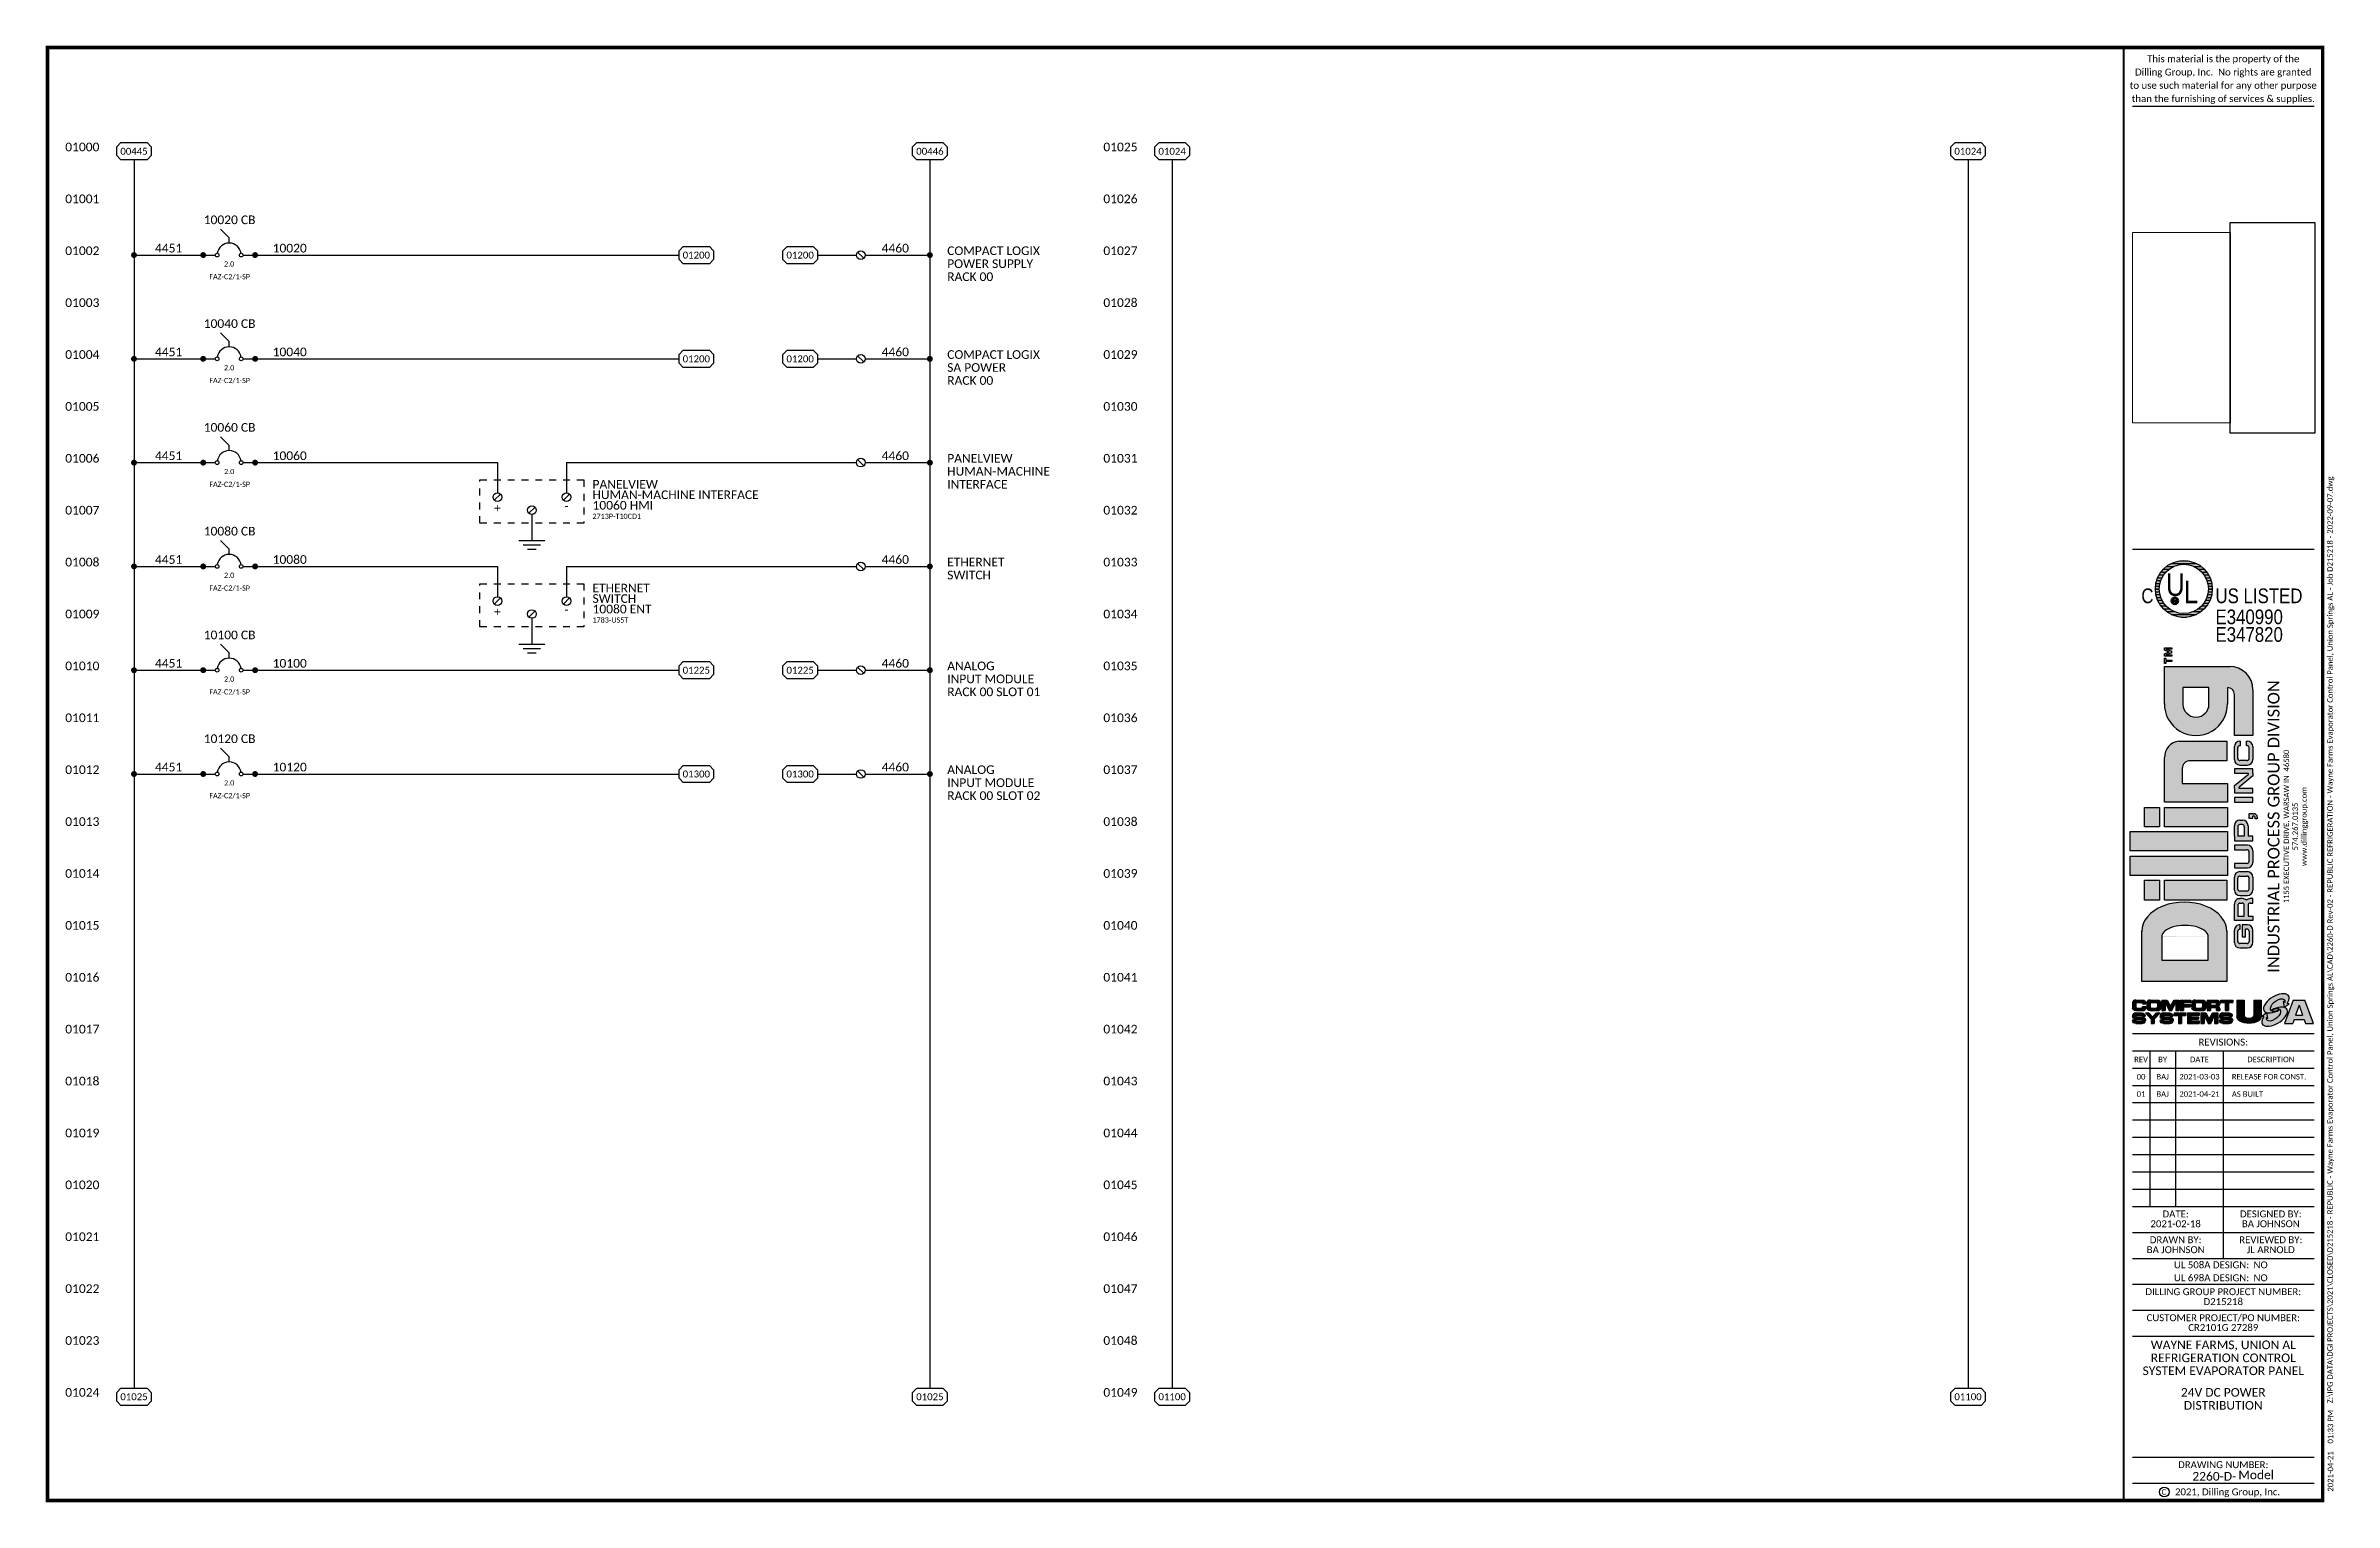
# Paper-space layout '010' of a CAD drawing. Header units: inches. Extents: x -7.8 to 25.3, y -3.5 to 17.5.
# The model-space entities are those that its viewports show. They can reach past a viewport. Long polylines and large blocks are cut down to what shows.
import ezdxf
from ezdxf.enums import TextEntityAlignment as Align

# ---------------------------------------------------------------- set-up
doc = ezdxf.new("R2010")
doc.units = ezdxf.units.IN
doc.header["$MEASUREMENT"] = 0
doc.linetypes.add('HIDDEN2', pattern=[0.1875, 0.125, -0.0625])
doc.styles.add('Calibri', font='calibri.ttf')
doc.styles.add('Swiss', font='swissck.ttf')
picture_1 = doc.add_image_def('image1.jpg', size_in_pixel=(293, 151))
picture_2 = doc.add_image_def('image2.bmp', size_in_pixel=(325, 130))

psp = doc.layouts.new('010')

msp = doc.modelspace()

# ---------------------------------------------------------------- texts
at = {"style": 'Calibri'}
for s, p in [('01000', (0.75, 41.5)), ('01025', (15.75, 41.5)), ('01001', (0.75, 40.75)), ('01026', (15.75, 40.75)), ('01002', (0.75, 40)), ('01027', (15.75, 40)), ('01003', (0.75, 39.25)), ('01028', (15.75, 39.25)), ('01004', (0.75, 38.5)), ('01029', (15.75, 38.5)), ('01005', (0.75, 37.75)), ('01030', (15.75, 37.75)), ('01006', (0.75, 37)), ('01031', (15.75, 37)), ('01007', (0.75, 36.25)), ('01032', (15.75, 36.25)), ('01008', (0.75, 35.5)), ('01033', (15.75, 35.5)), ('01009', (0.75, 34.75)), ('01034', (15.75, 34.75)), ('01010', (0.75, 34)), ('01035', (15.75, 34)), ('01011', (0.75, 33.25)), ('01036', (15.75, 33.25)), ('01012', (0.75, 32.5)), ('01037', (15.75, 32.5)), ('01013', (0.75, 31.75)), ('01038', (15.75, 31.75)), ('01014', (0.75, 31)), ('01039', (15.75, 31)), ('01015', (0.75, 30.25)), ('01040', (15.75, 30.25)), ('01016', (0.75, 29.5)), ('01041', (15.75, 29.5)), ('01017', (0.75, 28.75)), ('01042', (15.75, 28.75)), ('01018', (0.75, 28)), ('01043', (15.75, 28)), ('01019', (0.75, 27.25)), ('01044', (15.75, 27.25)), ('01020', (0.75, 26.5)), ('01045', (15.75, 26.5)), ('01021', (0.75, 25.75)), ('01046', (15.75, 25.75)), ('01022', (0.75, 25)), ('01047', (15.75, 25)), ('01023', (0.75, 24.25)), ('01048', (15.75, 24.25)), ('01024', (0.75, 23.5)), ('01049', (15.75, 23.5))]:
    msp.add_text(s, height=0.125, dxfattribs=at).set_placement(p, align=Align.RIGHT)
at = {"color": 35, "style": 'Calibri'}
for s, p in [('4451', (1.75, 40)), ('10020', (3.5, 40)), ('4451', (1.75, 38.5)), ('10040', (3.5, 38.5)), ('4451', (1.75, 37)), ('10060', (3.5, 37)), ('4451', (1.75, 35.5)), ('10080', (3.5, 35.5)), ('4451', (1.75, 34)), ('10100', (3.5, 34)), ('4451', (1.75, 32.5)), ('10120', (3.5, 32.5))]:
    msp.add_text(s, height=0.125, dxfattribs=at).set_placement(p, align=Align.BOTTOM_CENTER)
at = {"color": 5, "style": 'Calibri'}
for p in [(12.25, 40), (12.25, 38.5), (12.25, 37), (12.25, 35.5), (12.25, 34), (12.25, 32.5)]:
    msp.add_text('4460', height=0.125, dxfattribs=at).set_placement(p, align=Align.BOTTOM_CENTER)
at = {"style": 'Calibri'}
for s, p in [('COMPACT LOGIX', (13, 40)), ('POWER SUPPLY', (13, 39.8125)), ('RACK 00', (13, 39.625)), ('SA POWER', (13, 38.3125)), ('COMPACT LOGIX', (13, 38.5)), ('RACK 00', (13, 38.125)), ('PANELVIEW', (13, 37)), ('HUMAN-MACHINE', (13, 36.8125)), ('INTERFACE', (13, 36.625)), ('SWITCH', (13, 35.3125)), ('ETHERNET', (13, 35.5)), ('ANALOG', (13, 34)), ('RACK 00 SLOT 01', (13, 33.625)), ('INPUT MODULE', (13, 33.8125)), ('ANALOG', (13, 32.5)), ('INPUT MODULE', (13, 32.3125)), ('RACK 00 SLOT 02', (13, 32.125))]:
    msp.add_text(s, height=0.125, dxfattribs=at).set_placement(p)
at = {"color": 3, "style": 'Calibri'}
for s, p in [('PANELVIEW', (7.875, 36.625)), ('HUMAN-MACHINE INTERFACE', (7.875, 36.47321)), ('10060 HMI', (7.875, 36.32143)), ('SWITCH', (7.875, 34.97321)), ('ETHERNET', (7.875, 35.125)), ('10080 ENT', (7.875, 34.82143))]:
    msp.add_text(s, height=0.125, dxfattribs=at).set_placement(p)
at = {"color": 7, "style": 'Calibri'}
for s, p in [('+', (6.5, 36.34375)), ('-', (7.5, 36.375)), ('+', (6.5, 34.84375)), ('-', (7.5, 34.875))]:
    msp.add_text(s, height=0.125, dxfattribs=at).set_placement(p, align=Align.MIDDLE_CENTER)
at = {"color": 6, "style": 'Calibri'}
for s, p in [('2713P-T10CD1', (7.87404, 36.1875)), ('1783-US5T', (7.87404, 34.6875))]:
    msp.add_text(s, height=0.075, dxfattribs=at).set_placement(p)

# ---------------------------------------------------------------- blocks, each defined once
blk = doc.blocks.new('UL')
at = {"linetype": 'Continuous'}
h = blk.add_hatch(dxfattribs=at)
h.set_pattern_fill('LINE', color=256, scale=100, style=0)
h.set_pattern_definition([(0, (-735.522, -778.876), (0, 12.5), [])])
edge = h.paths.add_edge_path()
edge.add_arc((-576.1, -757), 12.6, 0, 360)
edge = h.paths.add_edge_path(flags=17)
edge.add_arc((-576.1, -757), 10.9, 0, 360)
h = blk.add_hatch(dxfattribs=at)
h.set_pattern_fill('LINE', color=256, scale=10, style=0)
h.set_pattern_definition([(0, (-735.5219, -778.8765), (0, 1.25), [])])
edge = h.paths.add_edge_path()
edge.add_arc((-576.1, -757), 12.6, 0, 360)
edge = h.paths.add_edge_path(flags=17)
edge.add_arc((-576.1, -757), 10.9, 0, 360)
h = blk.add_hatch(color=256, dxfattribs=at)
edge = h.paths.add_edge_path()
edge.add_arc((-576.1, -757), 12.6, 0, 360)
edge = h.paths.add_edge_path(flags=17)
edge.add_arc((-576.1, -757), 10.9, 0, 360)
at = {"linetype": 'Continuous', "lineweight": 50}
for p, q in [((-580.8, -763.6), (-580.8, -761.1)), ((-580.8, -761.1), (-579.7, -761.1)), ((-580.8, -762.3), (-579.7, -762.3)), ((-579.9, -762.3), (-579.2, -763.4))]:
    blk.add_line(p, q, dxfattribs=at)
at = {"linetype": 'Continuous'}
for radius in [12.6, 10.9]:
    blk.add_circle((-576.1, -757), radius, dxfattribs=at)
at = {"linetype": 'Continuous', "lineweight": 50}
blk.add_circle((-580.1, -762.3), 1.43, dxfattribs=at)
blk.add_arc((-579.7, -761.7), 0.594, 270, 90, dxfattribs=at)
at = {"style": 'Swiss'}
for s, height, p in [('C', 6.5, (-594.9, -763.3)), ('U', 10, (-584, -760.1)), ('L', 10, (-576.1, -763.3)), ('US LISTED', 6.5, (-562.1, -763.3)), ('E340990', 6.5, (-562.1, -772.6)), ('E347820', 6.5, (-562.1, -780.4))]:
    blk.add_text(s, height=height, dxfattribs=at).set_placement(p)
blk = doc.blocks.new('DILLING LOGO')
h = blk.add_hatch(color=256)
h.dxf.hatch_style = 1
h.paths.add_polyline_path([(69.5, 40), (83.5, 40), (83.5, -31), (69.5, -31)])
h.paths.add_polyline_path([(51.5, 40), (65.5, 40), (65.5, -31), (51.5, -31)])
h = blk.add_hatch(color=256)
h.dxf.hatch_style = 1
edge = h.paths.add_edge_path()
edge.add_ellipse((10.75, 0.5), major_axis=(0, -31), ratio=0.6854616, start_angle=360.46205, end_angle=539.53795)
edge.add_line((10.92, 31.5), (-10.5, 31.5))
edge.add_line((-10.5, 31.5), (-26, 31.5))
edge.add_line((-26, 31.5), (-26, -30.5))
edge.add_line((-26, -30.5), (-10.5, -30.5))
edge.add_line((-10.5, -30.5), (10.92, -30.5))
edge = h.paths.add_edge_path(flags=16)
edge.add_ellipse((6.75, 0), major_axis=(0, -17), ratio=0.4852417, start_angle=360.84252, end_angle=539.15748, ccw=False)
edge.add_ellipse((6.75, 0), major_axis=(0, -17), ratio=0.4852417, start_angle=359.15748, end_angle=360.84252, ccw=False)
edge.add_line((6.63, -17), (-10.5, -17))
edge.add_line((-10.5, -17), (-10.5, 17))
edge.add_line((-10.5, 17), (6.63, 17))
edge.add_ellipse((6.75, 0), major_axis=(0, -17), ratio=0.4852417, start_angle=539.15748, end_angle=540.84252, ccw=False)
h = blk.add_hatch(color=256)
h.dxf.hatch_style = 1
h.paths.add_polyline_path([(48, 15), (33.5, 15), (33.5, -30.5), (48, -30.5)])
h.paths.add_polyline_path([(48, 18.5), (48, 29.5), (33.5, 29.5), (33.5, 18.5)])
h = blk.add_hatch(color=256)
h.dxf.hatch_style = 1
h.paths.add_polyline_path([(101, 15), (87, 15), (87, -31), (101, -31)])
h.paths.add_polyline_path([(87, 29.5), (87, 18.5), (101, 18.5), (101, 29.5)])
h = blk.add_hatch(color=256)
h.dxf.hatch_style = 1
h.paths.add_polyline_path([(118.5, 2), (129.5, 2, -0.4423699), (135, -4), (135, -30.5), (149.5, -30.5), (149.5, 4.5, 0.3757351), (137.5, 15), (118.5, 15), (105, 15), (105, -31), (118.5, -31)])
h.paths.add_polyline_path([(177, -31), (188.5, -31, -0.4142136), (183.5, -36), (153.5, -36), (153.5, -49.5), (187, -49.5, 0.4142136), (204, -32.5), (204, 15), (188.5, 15), (177, 15, 1.0219754)])
h.paths.add_polyline_path([(176.5, 1.5), (188.5, 1.5), (188.5, -17.5), (176.5, -17.5, -1)], flags=16)
h.paths.add_polyline_path([(206, 15), (206, 14), (207.5, 14), (207.5, 9.5), (208.5, 9.5), (208.5, 14), (210, 14), (210, 15)])
h.paths.add_polyline_path([(212.5, 14), (214, 9.5), (215, 9.5), (216.5, 14), (216.5, 9.5), (217.5, 9.5), (217.5, 15), (215.75, 15), (214.5, 11.5), (213.25, 15), (211.5, 15), (211.5, 9.5), (212.5, 9.5)])
h.paths.add_polyline_path([(136, -36, 0.4142136), (132, -40), (132, -45.5, 0.4142136), (136, -49.5), (145.5, -49.5, 0.4142136), (149.5, -45.5), (149.5, -44.75), (146.25, -44.75), (146.25, -45.25, -0.4142136), (144.75, -46.75), (136.75, -46.75, -0.4142136), (135.25, -45.25), (135.25, -40, -0.4142136), (136.75, -38.5), (144.75, -38.5, -0.4142136), (146.25, -40), (146.25, -40.5), (149.5, -40.5), (149.5, -40, 0.4142136), (145.5, -36)])
h.paths.add_polyline_path([(129.25, -36), (126, -36), (126, -46), (125.14, -46), (117, -36), (115, -36), (111.75, -36), (111.75, -49.5), (115, -49.5), (115, -39.5), (115.83, -39.5), (124.08, -49.5), (126, -49.5), (129.25, -49.5)])
h.paths.add_polyline_path([(108.25, -36), (105, -36), (105, -49.5), (108.25, -49.5)])
h.paths.add_polyline_path([(93.25, -46.5), (93.25, -49.5), (94.75, -49.5), (94.75, -50.5, -0.4142136), (94, -51.25), (92.75, -51.25), (92.75, -52.75), (94, -52.75, 0.4142136), (96.5, -50.25), (96.5, -49.5), (96.5, -46.5)])
h.paths.add_polyline_path([(91.75, -42), (91.75, -40, 0.4142136), (87.75, -36), (80, -36), (76.75, -36), (76.75, -49.5), (80, -49.5), (80, -46), (87.75, -46, 0.4142136)])
h.paths.add_polyline_path([(87, -43.25), (80, -43.25), (80, -38.5), (87, -38.5, -0.4142136), (88.5, -40), (88.5, -41.75, -0.4142136)], flags=16)
h.paths.add_polyline_path([(70.25, -45.25, -0.4142136), (68.75, -46.75), (61.75, -46.75, -0.4142136), (60.25, -45.25), (60.25, -36), (57, -36), (57, -45.5, 0.4142136), (61, -49.5), (69.5, -49.5, 0.4142136), (73.5, -45.5), (73.5, -36), (70.25, -36)])
h.paths.add_polyline_path([(54.25, -45.5), (54.25, -40, 0.4142136), (50.25, -36), (40.75, -36, 0.4142136), (36.75, -40), (36.75, -45.5, 0.4142136), (40.75, -49.5), (50.25, -49.5, 0.4142136)])
h.paths.add_polyline_path([(51, -45.25, -0.4142136), (49.5, -46.75), (41.5, -46.75, -0.4142136), (40, -45.25), (40, -40, -0.4142136), (41.5, -38.5), (49.5, -38.5, -0.4142136), (51, -40)], flags=16)
h.paths.add_polyline_path([(31.25, -47.5), (31.25, -49.5), (34.5, -49.5), (34.5, -47.5, 0.191812), (33.4, -44.75, 0.191812), (34.5, -42), (34.5, -40, 0.4142136), (30.5, -36), (21.75, -36), (18.5, -36), (18.5, -49.5), (21.75, -49.5), (21.75, -46), (29.75, -46, -0.4142136)])
h.paths.add_polyline_path([(29.75, -43.25), (21.75, -43.25), (21.75, -38.5), (29.75, -38.5, -0.4142136), (31.25, -40), (31.25, -41.75, -0.4142136)], flags=16)
h.paths.add_polyline_path([(15.5, -45.5), (15.5, -41.75), (6.75, -41.75), (6.75, -44.25), (12.25, -44.25), (12.25, -45.25, -0.4142136), (10.75, -46.75), (3.25, -46.75, -0.4142136), (1.75, -45.25), (1.75, -40, -0.4142136), (3.25, -38.5), (10.75, -38.5, -0.4142136), (12.25, -40), (12.25, -40.25), (15.49, -40.25, 0.4326522), (11.5, -36), (2.5, -36, 0.4142136), (-1.5, -40), (-1.5, -45.5, 0.4142136), (2.5, -49.5), (11.5, -49.5, 0.4142136)])
for p, q in [((214, 9.5), (212.5, 14)), ((213.25, 15), (214.5, 11.5)), ((214, 9.5), (215, 9.5)), ((215.75, 15), (214.5, 11.5)), ((216.5, 14), (215, 9.5)), ((-1.5, -40), (-1.5, -45.5)), ((1.75, -45.25), (1.75, -40)), ((2.5, -36), (11.5, -36)), ((2.5, -49.5), (11.5, -49.5)), ((12.25, -45.25), (12.25, -44.25)), ((36.75, -40), (36.75, -45.5)), ((40, -45.25), (40, -40)), ((40.75, -36), (50.25, -36)), ((50.25, -49.5), (40.75, -49.5)), ((41.5, -38.5), (49.5, -38.5)), ((41.5, -46.75), (49.5, -46.75)), ((51, -40), (51, -45.25)), ((54.25, -40), (54.25, -45.5)), ((69.5, -49.5), (61, -49.5)), ((61.75, -46.75), (68.75, -46.75)), ((80, -36), (87.75, -36)), ((87, -38.5), (80, -38.5)), ((87, -43.25), (80, -43.25)), ((87.75, -46), (80, -46)), ((88.5, -41.75), (88.5, -40)), ((91.75, -40), (91.75, -42)), ((115, -36), (117, -36)), ((115, -39.5), (115.83, -39.5)), ((124.08, -49.5), (115.83, -39.5)), ((117, -36), (125.14, -46)), ((126, -49.5), (124.08, -49.5)), ((126, -46), (125.14, -46)), ((132, -40), (132, -45.5)), ((135.25, -45.25), (135.25, -40)), ((136, -36), (145.5, -36)), ((145.5, -49.5), (136, -49.5)), ((136.75, -38.5), (144.75, -38.5)), ((136.75, -46.75), (144.75, -46.75)), ((146.25, -40), (146.25, -40.5)), ((146.25, -40.5), (149.5, -40.5)), ((146.25, -44.75), (149.5, -44.75)), ((146.25, -44.75), (146.25, -45.25)), ((149.5, -40), (149.5, -40.5)), ((149.5, -44.75), (149.5, -45.5))]:
    blk.add_line(p, q)
for points in [[(51.5, 40), (65.5, 40), (65.5, -31), (51.5, -31)], [(69.5, 40), (83.5, 40), (83.5, -31), (69.5, -31)], [(33.5, 29.5), (48, 29.5), (48, 18.5), (33.5, 18.5)], [(87, 29.5), (101, 29.5), (101, 18.5), (87, 18.5)], [(33.5, 15), (48, 15), (48, -30.5), (33.5, -30.5)], [(87, 15), (101, 15), (101, -31), (87, -31)], [(108.25, -49.5), (108.25, -36), (105, -36), (105, -49.5)]]:
    blk.add_lwpolyline(points, close=True)
for points in [[(-10.5, -30.5), (-26, -30.5), (-26, 31.5), (-10.5, 31.5)], [(-10.5, 31.5), (10.92, 31.5)], [(6.87, 17), (-10.5, 17)], [(-10.5, 17), (-10.5, -17)], [(118.5, 2), (118.5, -31), (105, -31), (105, 15), (118.5, 15)], [(118.5, 15), (137.5, 15)], [(129.55, 2), (118.5, 2)], [(149.5, 4.5), (149.5, -30.5), (135, -30.5), (135, -3)], [(176.5, 15), (188.5, 15)], [(188.5, 1.5), (176.5, 1.5)], [(188.5, 15), (204, 15), (204, -33)], [(188.5, -17.5), (188.5, 1.5)], [(207.5, 14), (206, 14), (206, 15), (210, 15), (210, 14), (208.5, 14)], [(208.5, 14), (208.5, 9.5), (207.5, 9.5), (207.5, 14)], [(212.5, 14), (212.5, 9.5), (211.5, 9.5), (211.5, 15), (213.25, 15)], [(215.75, 15), (217.5, 15), (217.5, 9.5), (216.5, 9.5), (216.5, 14)], [(-10.5, -17), (6.87, -17)], [(10.92, -30.5), (-10.5, -30.5)], [(176.5, -17.5), (188.5, -17.5)], [(188.5, -31), (176.5, -31)], [(3.25, -38.5), (10.75, -38.5)], [(10.75, -46.75), (3.25, -46.75)], [(15.5, -45.5), (15.5, -41.75), (6.75, -41.75), (6.75, -44.25), (12.25, -44.25)], [(12.25, -40), (12.25, -40.25), (15.5, -40.25), (15.5, -40)], [(21.75, -46), (21.75, -49.5), (18.5, -49.5), (18.5, -36), (21.75, -36)], [(21.75, -36), (30.5, -36)], [(21.75, -38.5), (21.75, -43.25)], [(29.75, -38.5), (21.75, -38.5)], [(21.75, -43.25), (29.75, -43.25)], [(29.75, -46), (21.75, -46)], [(31.25, -40), (31.25, -41.75)], [(31.25, -47.5), (31.25, -49.5), (34.5, -49.5), (34.5, -47.5)], [(34.5, -42), (34.5, -40)], [(60.25, -45.25), (60.25, -36), (57, -36), (57, -45.5)], [(57, -45.75), (57.01, -45.75)], [(73.5, -45.5), (73.5, -36), (70.25, -36), (70.25, -45.25)], [(80, -36), (76.75, -36), (76.75, -49.5), (80, -49.5), (80, -46)], [(80, -43.25), (80, -38.5)], [(96.5, -49.5), (96.5, -46.5), (93.25, -46.5), (93.25, -49.5), (94.75, -49.5)], [(94.75, -50.5), (94.75, -49.5)], [(96.5, -49.5), (96.5, -50.25)], [(115, -36), (111.75, -36), (111.75, -49.5), (115, -49.5), (115, -39.5)], [(126, -49.5), (129.25, -49.5), (129.25, -36), (126, -36), (126, -46)], [(187, -49.5), (153.5, -49.5), (153.5, -36), (183.5, -36)], [(94, -52.75), (92.75, -52.75), (92.75, -51.25), (94, -51.25)]]:
    blk.add_lwpolyline(points)
for centre, radius, start, end in [((129.52, -3.5), 5.5, 354.78414, 90.23676), ((137.5, 2.89), 12.11, 7.62815, 90), ((176.5, -8), 23.01, 88.75464, 271.24536), ((176.5, -8), 9.5, 90, 270), ((183.5, -31), 5, 270, 0), ((187, -32.5), 17, 270, 0), ((2.5, -40), 4, 90, 180), ((2.5, -45.5), 4, 180, 270), ((3.25, -40), 1.5, 90, 180), ((3.25, -45.25), 1.5, 180, 270), ((10.75, -40), 1.5, 0, 90), ((10.75, -45.25), 1.5, 270, 0), ((11.5, -40), 4, 356.41668, 90), ((11.5, -45.5), 4, 270, 0), ((29.75, -40), 1.5, 0, 90), ((29.75, -41.75), 1.5, 270, 0), ((29.75, -47.5), 1.5, 0, 90), ((30.5, -40), 4, 356.41668, 90), ((30.5, -42), 4, 316.56746, 0), ((30.5, -47.5), 4, 0, 43.43254), ((40.75, -40), 4, 90, 180), ((40.75, -45.5), 4, 180, 270), ((41.5, -40), 1.5, 90, 180), ((41.5, -45.25), 1.5, 180, 270), ((49.5, -40), 1.5, 0, 90), ((49.5, -45.25), 1.5, 270, 0), ((50.25, -40), 4, 0, 90), ((50.25, -45.5), 4, 270, 0), ((61, -45.5), 4, 180, 270), ((61.75, -45.25), 1.5, 180, 270), ((68.75, -45.25), 1.5, 270, 0), ((69.5, -45.5), 4, 270, 0), ((87, -40), 1.5, 0, 90), ((87, -41.75), 1.5, 270, 0), ((87.75, -40), 4, 0, 90), ((87.75, -42), 4, 270, 0), ((136, -40), 4, 90, 180), ((136, -45.5), 4, 180, 270), ((136.75, -40), 1.5, 90, 180), ((136.75, -45.25), 1.5, 180, 270), ((144.75, -40), 1.5, 0, 90), ((144.75, -45.25), 1.5, 270, 0), ((145.5, -40), 4, 0, 90), ((145.5, -45.5), 4, 270, 0), ((94, -50.25), 2.5, 270, 0), ((94, -50.5), 0.75, 270, 0)]:
    blk.add_arc(centre, radius, start, end)
for centre, major_axis, ratio, start_param, end_param in [((6.75, 0), (0, -17), 0.4852417, 6.2684805, 9.4394828), ((10.75, 0.5), (0, -31), 0.6854616, 6.275121, 9.4328423)]:
    blk.add_ellipse(centre, major_axis=major_axis, ratio=ratio, start_param=start_param, end_param=end_param)
blk = doc.blocks.new('CSUSA')
h = blk.add_hatch(color=256)
h.dxf.hatch_style = 1
edge = h.paths.add_edge_path()
edge.add_ellipse((6, 22.5), major_axis=(-3.75, 0), ratio=0.733333, start_angle=0, end_angle=90, ccw=False)
edge.add_line((2.2, 22.5), (2.2, 29))
edge.add_ellipse((6, 29), major_axis=(-3.75, 0), ratio=0.733333, start_angle=270, end_angle=360, ccw=False)
edge.add_line((6, 31.8), (13.6, 31.8))
edge.add_ellipse((13.6, 29), major_axis=(3.75, 0), ratio=0.733333, start_angle=0, end_angle=90, ccw=False)
edge.add_line((17.4, 29), (17.4, 27.4))
edge.add_line((17.4, 27.4), (13.6, 27.4))
edge.add_line((13.6, 27.4), (13.6, 27.6))
edge.add_ellipse((12.2, 27.6), major_axis=(0, 1.38), ratio=1, start_angle=270, end_angle=360)
edge.add_line((12.2, 29), (7.4, 29))
edge.add_ellipse((7.4, 27.6), major_axis=(-1.38, 0), ratio=1, start_angle=270, end_angle=360)
edge.add_line((6, 27.6), (6, 23.9))
edge.add_ellipse((7.4, 23.9), major_axis=(0, -1.38), ratio=1, start_angle=270, end_angle=360)
edge.add_line((7.4, 22.5), (12.2, 22.5))
edge.add_ellipse((12.2, 23.9), major_axis=(1.38, 0), ratio=1, start_angle=270, end_angle=360)
edge.add_line((13.6, 23.9), (13.6, 24.5))
edge.add_line((13.6, 24.5), (17.4, 24.5))
edge.add_line((17.4, 24.5), (17.4, 22.5))
edge.add_ellipse((13.6, 22.5), major_axis=(3.75, 0), ratio=0.733333, start_angle=270, end_angle=360, ccw=False)
edge.add_line((13.6, 19.8), (6, 19.8))
h = blk.add_hatch(color=256)
h.dxf.hatch_style = 1
edge = h.paths.add_edge_path()
edge.add_ellipse((22.5, 22.5), major_axis=(-3.75, 0), ratio=0.733333, start_angle=0, end_angle=90, ccw=False)
edge.add_line((18.8, 22.5), (18.8, 29))
edge.add_ellipse((22.5, 29), major_axis=(-3.75, 0), ratio=0.733333, start_angle=270, end_angle=360, ccw=False)
edge.add_line((22.5, 31.8), (31, 31.8))
edge.add_ellipse((31, 29), major_axis=(3.75, 0), ratio=0.733333, start_angle=1.3196, end_angle=90, ccw=False)
edge.add_line((34.8, 29.1), (34.8, 22.5))
edge.add_ellipse((31, 22.5), major_axis=(3.75, 0), ratio=0.733333, start_angle=270, end_angle=360, ccw=False)
edge.add_line((31, 19.8), (22.5, 19.8))
edge = h.paths.add_edge_path(flags=16)
edge.add_ellipse((23.9, 23.9), major_axis=(0, -1.38), ratio=1, start_angle=270, end_angle=360)
edge.add_line((23.9, 22.5), (29.6, 22.5))
edge.add_ellipse((29.6, 23.9), major_axis=(1.38, 0), ratio=1, start_angle=270, end_angle=360)
edge.add_line((31, 23.9), (31, 27.6))
edge.add_ellipse((29.6, 27.6), major_axis=(0, 1.38), ratio=1, start_angle=270, end_angle=360)
edge.add_line((29.6, 29), (23.9, 29))
edge.add_ellipse((23.9, 27.6), major_axis=(-1.38, 0), ratio=1, start_angle=270, end_angle=360)
edge.add_line((22.5, 27.6), (22.5, 23.9))
h = blk.add_hatch(color=256)
h.dxf.hatch_style = 1
h.paths.add_polyline_path([(47.2, 19.8), (51.8, 29), (51.8, 19.8), (55.5, 19.8), (55.5, 31.8), (49.8, 31.8), (45.8, 24.5), (41.8, 31.8), (36, 31.8), (36, 19.8), (39.8, 19.8), (39.8, 29), (44.2, 19.8)])
h = blk.add_hatch(color=256)
h.dxf.hatch_style = 1
h.paths.add_polyline_path([(60.8, 26.8), (68.8, 26.8), (68.8, 24), (60.8, 24), (60.8, 19.8), (57, 19.8), (57, 31.8), (69.2, 31.8), (69.2, 29), (60.8, 29)])
h = blk.add_hatch(color=256)
h.dxf.hatch_style = 1
edge = h.paths.add_edge_path()
edge.add_ellipse((74, 22.5), major_axis=(-3.75, 0), ratio=0.733333, start_angle=0, end_angle=90, ccw=False)
edge.add_line((70.2, 22.5), (70.2, 29))
edge.add_ellipse((74, 29), major_axis=(-3.75, 0), ratio=0.733333, start_angle=270, end_angle=360, ccw=False)
edge.add_line((74, 31.8), (82.5, 31.8))
edge.add_ellipse((82.5, 29), major_axis=(3.75, 0), ratio=0.733333, start_angle=1.3196, end_angle=90, ccw=False)
edge.add_line((86.2, 29.1), (86.2, 22.5))
edge.add_ellipse((82.5, 22.5), major_axis=(3.75, 0), ratio=0.733333, start_angle=270, end_angle=360, ccw=False)
edge.add_line((82.5, 19.8), (74, 19.8))
edge = h.paths.add_edge_path(flags=16)
edge.add_ellipse((75.4, 23.9), major_axis=(0, -1.38), ratio=1, start_angle=270, end_angle=360)
edge.add_line((75.4, 22.5), (81.1, 22.5))
edge.add_ellipse((81.1, 23.9), major_axis=(1.38, 0), ratio=1, start_angle=270, end_angle=360)
edge.add_line((82.5, 23.9), (82.5, 27.6))
edge.add_ellipse((81.1, 27.6), major_axis=(0, 1.38), ratio=1, start_angle=270, end_angle=360)
edge.add_line((81.1, 29), (75.4, 29))
edge.add_ellipse((75.4, 27.6), major_axis=(-1.38, 0), ratio=1, start_angle=270, end_angle=360)
edge.add_line((74, 27.6), (74, 23.9))
h = blk.add_hatch(color=256)
h.dxf.hatch_style = 1
edge = h.paths.add_edge_path()
edge.add_ellipse((98.5, 27.2), major_axis=(3.75, 0), ratio=0.733333, start_angle=294.5759, end_angle=360)
edge.add_line((102.2, 27.3), (102.2, 29.1))
edge.add_ellipse((98.5, 29), major_axis=(3.75, 0), ratio=0.733333, start_angle=1.3196, end_angle=90)
edge.add_line((98.5, 31.8), (87.8, 31.8))
edge.add_line((87.8, 31.8), (87.8, 19.8))
edge.add_line((87.8, 19.8), (91.5, 19.8))
edge.add_line((91.5, 19.8), (91.5, 23.1))
edge.add_line((91.5, 23.1), (97.1, 23.1))
edge.add_ellipse((97.1, 21.8), major_axis=(0, 1.38), ratio=1, start_angle=270, end_angle=360, ccw=False)
edge.add_line((98.5, 21.8), (98.5, 19.8))
edge.add_line((98.5, 19.8), (102.2, 19.8))
edge.add_line((102.2, 19.8), (102.2, 21.7))
edge.add_ellipse((100, 21), major_axis=(-0.03, 3.75), ratio=0.613301, start_angle=-78.7309, end_angle=-0.7113)
edge = h.paths.add_edge_path(flags=16)
edge.add_ellipse((97.1, 27.2), major_axis=(1.38, 0), ratio=1, start_angle=270, end_angle=360, ccw=False)
edge.add_line((97.1, 25.9), (91.5, 25.9))
edge.add_line((91.5, 25.9), (91.5, 29))
edge.add_line((91.5, 29), (97.1, 29))
edge.add_ellipse((97.1, 27.6), major_axis=(0, 1.38), ratio=1, start_angle=270, end_angle=360, ccw=False)
edge.add_line((98.5, 27.6), (98.5, 27.2))
h = blk.add_hatch(color=256)
h.dxf.hatch_style = 1
h.paths.add_polyline_path([(108.2, 19.8), (112, 19.8), (112, 29), (117, 29), (117, 31.8), (103.2, 31.8), (103.2, 29), (108.2, 29)])
h = blk.add_hatch(color=256)
h.dxf.hatch_style = 1
edge = h.paths.add_edge_path()
edge.add_ellipse((135.7, 12.4), major_axis=(-13.9, 0), ratio=0.529148, start_angle=0, end_angle=180, ccw=False)
edge.add_line((121.8, 12.4), (121.8, 31.8))
edge.add_line((121.8, 31.8), (130.2, 31.8))
edge.add_line((130.2, 31.8), (130.2, 14))
edge.add_ellipse((135.7, 14), major_axis=(-5.44, 0), ratio=0.551724, start_angle=0, end_angle=180)
edge.add_line((141.1, 14), (141.1, 31.8))
edge.add_line((141.1, 31.8), (149.6, 31.8))
edge.add_line((149.6, 31.8), (149.6, 12.4))
h = blk.add_hatch(color=172)
h.dxf.hatch_style = 1
edge = h.paths.add_edge_path()
edge.add_line((181.5, 27.6), (179.4, 28))
edge.add_ellipse((167, 28), major_axis=(14.2, 8.4), ratio=0.499385, start_angle=310.1628, end_angle=626.6159)
edge.add_line((170.4, 20.4), (170.2, 20.8))
edge.add_ellipse((168.4, 25.9), major_axis=(7.61, 6.02), ratio=0.529621, start_angle=-30.5274, end_angle=259.7038, ccw=False)
edge.add_line((176.5, 29), (174.8, 30))
edge.add_line((174.8, 30), (176, 23.6))
edge.add_line((176, 23.6), (181.5, 27.6))
h = blk.add_hatch(color=256)
h.dxf.hatch_style = 1
h.paths.add_polyline_path([(198.7, 9.5), (200.3, 5), (209.5, 5), (199.6, 31.8), (186.4, 31.8), (176.5, 5), (185.8, 5), (187.3, 9.5)])
h.paths.add_polyline_path([(193, 25.9), (197, 14.5), (189, 14.5)], flags=16)
h = blk.add_hatch(color=256)
h.dxf.hatch_style = 1
edge = h.paths.add_edge_path()
edge.add_ellipse((13.2, 9.5), major_axis=(3.75, 0), ratio=0.733333, start_angle=0, end_angle=5.2159)
edge.add_ellipse((13.2, 9.5), major_axis=(3.75, 0), ratio=0.733333, start_angle=5.2159, end_angle=90)
edge.add_line((13.2, 12.2), (6.6, 12.2))
edge.add_arc((6.6, 12.9), 0.625, 180, 270, ccw=False)
edge.add_line((6, 12.9), (6, 13.6))
edge.add_arc((6.6, 13.6), 0.625, 90, 180, ccw=False)
edge.add_line((6.6, 14.2), (12.6, 14.2))
edge.add_arc((12.6, 13.6), 0.625, 0, 90, ccw=False)
edge.add_line((13.2, 13.6), (13.2, 13.4))
edge.add_line((13.2, 13.4), (16.8, 13.4))
edge.add_line((16.8, 13.4), (16.8, 14.2))
edge.add_ellipse((13, 14.2), major_axis=(3.75, 0), ratio=0.733333, start_angle=0, end_angle=86.1774)
edge.add_ellipse((13, 14.2), major_axis=(3.75, 0), ratio=0.733333, start_angle=86.1774, end_angle=90)
edge.add_line((13, 17), (6, 17))
edge.add_ellipse((6, 14.2), major_axis=(-3.75, 0), ratio=0.733333, start_angle=270, end_angle=360)
edge.add_line((2.2, 14.2), (2.2, 12.5))
edge.add_ellipse((6, 12.5), major_axis=(-3.75, 0), ratio=0.733333, start_angle=0, end_angle=5.2159)
edge.add_ellipse((6, 12.5), major_axis=(-3.75, 0), ratio=0.733333, start_angle=5.2159, end_angle=90)
edge.add_line((6, 9.7), (12.6, 9.7))
edge.add_arc((12.6, 9.1), 0.625, 0, 90, ccw=False)
edge.add_line((13.2, 9.1), (13.2, 8.4))
edge.add_arc((12.6, 8.4), 0.625, -90, 0, ccw=False)
edge.add_line((12.6, 7.8), (6.6, 7.8))
edge.add_arc((6.6, 8.4), 0.625, 180, 270, ccw=False)
edge.add_line((6, 8.4), (6, 9))
edge.add_line((6, 9), (2.2, 9))
edge.add_line((2.2, 9), (2.2, 7.8))
edge.add_ellipse((6, 7.8), major_axis=(-3.75, 0), ratio=0.733333, start_angle=0, end_angle=90)
edge.add_line((6, 5), (13.2, 5))
edge.add_ellipse((13.2, 7.8), major_axis=(3.75, 0), ratio=0.733333, start_angle=270, end_angle=360)
edge.add_line((17, 7.8), (17, 9.5))
h = blk.add_hatch(color=256)
h.dxf.hatch_style = 1
h.paths.add_polyline_path([(25.4, 12.2), (29.8, 17), (34, 17), (27.2, 9.7), (27.2, 5), (23.5, 5), (23.5, 9.7), (17, 17), (21.1, 17)])
h = blk.add_hatch(color=256)
h.dxf.hatch_style = 1
edge = h.paths.add_edge_path()
edge.add_ellipse((44.8, 14.2), major_axis=(3.75, 0), ratio=0.733333, start_angle=0, end_angle=86.1774)
edge.add_ellipse((44.8, 14.2), major_axis=(3.75, 0), ratio=0.733333, start_angle=86.1774, end_angle=90)
edge.add_line((44.8, 17), (37.7, 17))
edge.add_ellipse((37.8, 14.2), major_axis=(-3.75, 0), ratio=0.733333, start_angle=270, end_angle=360)
edge.add_line((34, 14.2), (34, 12.5))
edge.add_ellipse((37.8, 12.5), major_axis=(-3.75, 0), ratio=0.733333, start_angle=0, end_angle=5.2159)
edge.add_ellipse((37.8, 12.5), major_axis=(-3.75, 0), ratio=0.733333, start_angle=5.2159, end_angle=90)
edge.add_line((37.8, 9.7), (44.4, 9.7))
edge.add_arc((44.4, 9.1), 0.625, 0, 90, ccw=False)
edge.add_line((45, 9.1), (45, 8.4))
edge.add_arc((44.4, 8.4), 0.625, -90, 0, ccw=False)
edge.add_line((44.4, 7.8), (38.4, 7.8))
edge.add_arc((38.4, 8.4), 0.625, 180, 270, ccw=False)
edge.add_line((37.8, 8.4), (37.8, 9))
edge.add_line((37.8, 9), (34, 9))
edge.add_line((34, 9), (34, 7.8))
edge.add_ellipse((37.8, 7.8), major_axis=(-3.75, 0), ratio=0.733333, start_angle=0, end_angle=90)
edge.add_line((37.8, 5), (45, 5))
edge.add_ellipse((45, 7.8), major_axis=(3.75, 0), ratio=0.733333, start_angle=270, end_angle=360)
edge.add_line((48.8, 7.7), (48.8, 9.5))
edge.add_ellipse((45, 9.5), major_axis=(3.75, 0), ratio=0.733333, start_angle=0, end_angle=5.2159)
edge.add_ellipse((45, 9.5), major_axis=(3.75, 0), ratio=0.733333, start_angle=5.2159, end_angle=90)
edge.add_line((45, 12.2), (38.4, 12.2))
edge.add_arc((38.4, 12.9), 0.625, 180, 270, ccw=False)
edge.add_line((37.8, 12.9), (37.8, 13.6))
edge.add_arc((38.4, 13.6), 0.625, 90, 180, ccw=False)
edge.add_line((38.4, 14.2), (44.4, 14.2))
edge.add_arc((44.4, 13.6), 0.625, 0, 90, ccw=False)
edge.add_line((45, 13.6), (45, 13.4))
edge.add_line((45, 13.4), (48.5, 13.4))
edge.add_line((48.5, 13.4), (48.5, 14.2))
h = blk.add_hatch(color=256)
h.dxf.hatch_style = 1
h.paths.add_polyline_path([(54.8, 5), (58.5, 5), (58.5, 14.2), (63.5, 14.2), (63.5, 17), (49.8, 17), (49.8, 14.2), (54.8, 14.2)])
h = blk.add_hatch(color=256)
h.dxf.hatch_style = 1
h.paths.add_polyline_path([(65.2, 5), (78.5, 5), (78.5, 7.8), (69, 7.8), (69, 9.7), (77.8, 9.7), (77.8, 12.2), (69, 12.2), (69, 14.2), (78.5, 14.2), (78.5, 17), (65.2, 17)])
h = blk.add_hatch(color=256)
h.dxf.hatch_style = 1
h.paths.add_polyline_path([(91.8, 5), (96.2, 14.2), (96.2, 5), (100, 5), (100, 17), (94.2, 17), (90.2, 9.7), (86.2, 17), (80.5, 17), (80.5, 5), (84.2, 5), (84.2, 14.2), (88.8, 5)])
h = blk.add_hatch(color=256)
h.dxf.hatch_style = 1
edge = h.paths.add_edge_path()
edge.add_ellipse((112.8, 14.2), major_axis=(3.75, 0), ratio=0.733333, start_angle=0, end_angle=86.1774)
edge.add_ellipse((112.8, 14.2), major_axis=(3.75, 0), ratio=0.733333, start_angle=86.1774, end_angle=90)
edge.add_line((112.8, 17), (105.8, 17))
edge.add_ellipse((105.8, 14.2), major_axis=(-3.75, 0), ratio=0.733333, start_angle=270, end_angle=360)
edge.add_line((102, 14.2), (102, 12.5))
edge.add_ellipse((105.8, 12.5), major_axis=(-3.75, 0), ratio=0.733333, start_angle=0, end_angle=5.2159)
edge.add_ellipse((105.8, 12.5), major_axis=(-3.75, 0), ratio=0.733333, start_angle=5.2159, end_angle=90)
edge.add_line((105.8, 9.7), (112.4, 9.7))
edge.add_arc((112.4, 9.1), 0.625, 0, 90, ccw=False)
edge.add_line((113, 9.1), (113, 8.4))
edge.add_arc((112.4, 8.4), 0.625, -90, 0, ccw=False)
edge.add_line((112.4, 7.8), (106.4, 7.8))
edge.add_arc((106.4, 8.4), 0.625, 180, 270, ccw=False)
edge.add_line((105.8, 8.4), (105.8, 9))
edge.add_line((105.8, 9), (102, 9))
edge.add_line((102, 9), (102, 7.8))
edge.add_ellipse((105.8, 7.8), major_axis=(-3.75, 0), ratio=0.733333, start_angle=0, end_angle=90)
edge.add_line((105.8, 5), (113, 5))
edge.add_ellipse((113, 7.8), major_axis=(3.75, 0), ratio=0.733333, start_angle=270, end_angle=360)
edge.add_line((116.8, 7.8), (116.8, 9.5))
edge.add_ellipse((113, 9.5), major_axis=(3.75, 0), ratio=0.733333, start_angle=0, end_angle=5.2159)
edge.add_ellipse((113, 9.5), major_axis=(3.75, 0), ratio=0.733333, start_angle=5.2159, end_angle=90)
edge.add_line((113, 12.2), (106.4, 12.2))
edge.add_arc((106.4, 12.9), 0.625, 180, 270, ccw=False)
edge.add_line((105.8, 12.9), (105.8, 13.6))
edge.add_arc((106.4, 13.6), 0.625, 90, 180, ccw=False)
edge.add_line((106.4, 14.2), (112.4, 14.2))
edge.add_arc((112.4, 13.6), 0.625, 0, 90, ccw=False)
edge.add_line((113, 13.6), (113, 13.4))
edge.add_line((113, 13.4), (116.5, 13.4))
edge.add_line((116.5, 13.4), (116.5, 14.2))
h = blk.add_hatch(color=12)
h.dxf.hatch_style = 1
edge = h.paths.add_edge_path()
edge.add_line((161.9, 19.9), (161.7, 20.4))
edge.add_ellipse((165, 12.8), major_axis=(-14.2, -8.4), ratio=0.499385, start_angle=310.1628, end_angle=626.6159, ccw=False)
edge.add_line((152.7, 12.8), (150.6, 13.2))
edge.add_line((150.6, 13.2), (156.1, 17.2))
edge.add_line((156.1, 17.2), (157.3, 10.8))
edge.add_line((157.3, 10.8), (155.5, 11.8))
edge.add_ellipse((163.7, 14.9), major_axis=(-7.63, -5.99), ratio=0.529621, start_angle=-30.5274, end_angle=259.7038)
for p, q in [((2.2, 29), (2.2, 22.5)), ((6, 31.8), (13.6, 31.8)), ((6, 27.6), (6, 23.9)), ((7.4, 29), (12.2, 29)), ((13.6, 27.6), (13.6, 27.4)), ((13.6, 27.4), (17.4, 27.4)), ((17.4, 29), (17.4, 27.4)), ((18.8, 29), (18.8, 22.5)), ((22.5, 31.8), (31, 31.8)), ((22.5, 27.6), (22.5, 23.9)), ((23.9, 29), (29.6, 29)), ((31, 27.6), (31, 23.9)), ((34.8, 29.1), (34.8, 22.5)), ((36, 31.8), (36, 19.8)), ((36, 31.8), (41.8, 31.8)), ((39.8, 29), (39.8, 19.8)), ((39.8, 29), (44.2, 19.8)), ((41.8, 31.8), (45.8, 24.5)), ((45.8, 24.5), (49.8, 31.8)), ((47.2, 19.8), (51.8, 29)), ((49.8, 31.8), (55.5, 31.8)), ((51.8, 29), (51.8, 19.8)), ((55.5, 31.8), (55.5, 19.8)), ((57, 31.8), (69.2, 31.8)), ((57, 31.8), (57, 19.8)), ((60.8, 29), (69.2, 29)), ((60.8, 29), (60.8, 26.8)), ((60.8, 26.8), (68.8, 26.8)), ((68.8, 26.8), (68.8, 24)), ((69.2, 31.8), (69.2, 29)), ((70.2, 29), (70.2, 22.5)), ((74, 31.8), (82.5, 31.8)), ((74, 27.6), (74, 23.9)), ((75.4, 29), (81.1, 29)), ((82.5, 27.6), (82.5, 23.9)), ((86.2, 29.1), (86.2, 22.5)), ((87.8, 31.8), (87.8, 19.8)), ((87.8, 31.8), (98.5, 31.8)), ((91.5, 29), (97.1, 29)), ((91.5, 29), (91.5, 25.9)), ((98.5, 27.6), (98.5, 27.2)), ((102.2, 29.1), (102.2, 27.2)), ((103.2, 31.8), (103.2, 29)), ((103.2, 31.8), (117, 31.8)), ((103.2, 29), (108.2, 29)), ((108.2, 29), (108.2, 19.8)), ((112, 29), (112, 19.8)), ((112, 29), (117, 29)), ((117, 31.8), (117, 29)), ((121.8, 31.8), (130.2, 31.8)), ((121.8, 31.8), (121.8, 12.4)), ((130.2, 31.8), (130.2, 14)), ((141.1, 31.8), (141.1, 14)), ((141.1, 31.8), (149.6, 31.8)), ((149.6, 31.8), (149.6, 12.4)), ((176.5, 29), (174.8, 30)), ((174.8, 30), (176, 23.6)), ((176, 23.6), (181.5, 27.6)), ((186.4, 31.8), (176.5, 5)), ((181.5, 27.6), (179.4, 28)), ((186.4, 31.8), (199.6, 31.8)), ((209.5, 5), (199.6, 31.8)), ((2.2, 14.2), (2.2, 12.2)), ((2.2, 12.2), (2.3, 12.2)), ((2.2, 9), (2.2, 7.8)), ((2.2, 9), (6, 9)), ((6, 19.8), (13.6, 19.8)), ((6, 17), (13.2, 17)), ((6, 13.6), (6, 12.9)), ((6, 9.7), (12.6, 9.7)), ((6, 9), (6, 8.4)), ((6, 5), (13.2, 5)), ((6.6, 14.2), (12.6, 14.2)), ((6.6, 12.2), (13.2, 12.2)), ((6.6, 7.8), (12.6, 7.8)), ((7.4, 22.5), (12.2, 22.5)), ((13.2, 17), (13.2, 17)), ((13.2, 13.6), (13.2, 13.4)), ((13.2, 13.4), (16.8, 13.4)), ((13.2, 9.1), (13.2, 8.4)), ((13.6, 24.5), (17.4, 24.5)), ((13.6, 24.5), (13.6, 23.9)), ((16.8, 14.2), (16.8, 13.4)), ((23.5, 9.7), (17, 17)), ((17, 17), (21.1, 17)), ((17, 9.7), (17, 9.7)), ((17, 9.5), (17, 7.8)), ((17.4, 24.5), (17.4, 22.5)), ((25.4, 12.2), (21.1, 17)), ((22.5, 19.8), (31, 19.8)), ((23.5, 9.7), (23.5, 5)), ((23.5, 5), (27.2, 5)), ((23.9, 22.5), (29.6, 22.5)), ((25.4, 12.2), (29.8, 17)), ((27.2, 9.7), (34, 17)), ((27.2, 9.7), (27.2, 5)), ((29.8, 17), (34, 17)), ((34, 14.2), (34, 12.2)), ((34, 12.2), (34, 12.2)), ((34, 9), (34, 7.8)), ((34, 9), (37.8, 9)), ((36, 19.8), (39.8, 19.8)), ((37.8, 17), (45, 17)), ((37.8, 13.6), (37.8, 12.9)), ((37.8, 9.7), (44.4, 9.7)), ((37.8, 9), (37.8, 8.4)), ((37.8, 5), (45, 5)), ((38.4, 14.2), (44.4, 14.2)), ((38.4, 12.2), (45, 12.2)), ((38.4, 7.8), (44.4, 7.8)), ((44.2, 19.8), (47.2, 19.8)), ((45, 17), (45, 17)), ((45, 13.6), (45, 13.4)), ((45, 13.4), (48.5, 13.4)), ((45, 9.1), (45, 8.4)), ((48.5, 14.2), (48.5, 13.4)), ((48.7, 9.7), (48.8, 9.7)), ((48.8, 9.5), (48.8, 7.8)), ((49.8, 17), (49.8, 14.2)), ((49.8, 17), (63.5, 17)), ((49.8, 14.2), (54.8, 14.2)), ((51.8, 19.8), (55.5, 19.8)), ((54.8, 14.2), (54.8, 5)), ((54.8, 5), (58.5, 5)), ((57, 19.8), (60.8, 19.8)), ((58.5, 14.2), (58.5, 5)), ((58.5, 14.2), (63.5, 14.2)), ((60.8, 24), (68.8, 24)), ((60.8, 24), (60.8, 19.8)), ((63.5, 17), (63.5, 14.2)), ((65.2, 17), (65.2, 5)), ((65.2, 17), (78.5, 17)), ((65.2, 5), (78.5, 5)), ((69, 14.2), (78.5, 14.2)), ((69, 14.2), (69, 12.2)), ((69, 12.2), (77.8, 12.2)), ((69, 9.7), (77.8, 9.7)), ((69, 9.7), (69, 7.8)), ((69, 7.8), (78.5, 7.8)), ((74, 19.8), (82.5, 19.8)), ((75.4, 22.5), (81.1, 22.5)), ((77.8, 12.2), (77.8, 9.7)), ((78.5, 17), (78.5, 14.2)), ((78.5, 7.8), (78.5, 5)), ((80.5, 17), (80.5, 5)), ((80.5, 17), (86.2, 17)), ((80.5, 5), (84.2, 5)), ((84.2, 14.2), (88.8, 5)), ((84.2, 14.2), (84.2, 5)), ((86.2, 17), (90.2, 9.7)), ((87.8, 19.8), (91.5, 19.8)), ((88.8, 5), (91.8, 5)), ((90.2, 9.7), (94.2, 17)), ((91.5, 25.9), (97.1, 25.9)), ((91.5, 23.1), (97.1, 23.1)), ((91.5, 23.1), (91.5, 19.8)), ((91.8, 5), (96.2, 14.2)), ((94.2, 17), (100, 17)), ((96.2, 14.2), (96.2, 5)), ((96.2, 5), (100, 5)), ((98.5, 19.8), (98.5, 21.8)), ((98.5, 19.8), (102.2, 19.8)), ((100, 17), (100, 5)), ((102, 14.2), (102, 12.2)), ((102, 12.2), (102, 12.2)), ((102, 9), (102, 7.8)), ((102, 9), (105.8, 9)), ((102.2, 21.8), (102.2, 19.8)), ((105.8, 17), (113, 17)), ((105.8, 13.6), (105.8, 12.9)), ((105.8, 9.7), (112.4, 9.7)), ((105.8, 9), (105.8, 8.4)), ((105.8, 5), (113, 5)), ((106.4, 14.2), (112.4, 14.2)), ((106.4, 12.2), (113, 12.2)), ((106.4, 7.8), (112.4, 7.8)), ((108.2, 19.8), (112, 19.8)), ((113, 17), (113, 17)), ((113, 13.6), (113, 13.4)), ((113, 13.4), (116.5, 13.4)), ((113, 9.1), (113, 8.4)), ((116.5, 14.2), (116.5, 13.4)), ((116.7, 9.7), (116.8, 9.7)), ((116.8, 9.5), (116.8, 7.8)), ((156.1, 17.2), (150.6, 13.2)), ((150.6, 13.2), (152.7, 12.8)), ((155.5, 11.8), (157.3, 10.8)), ((157.3, 10.8), (156.1, 17.2)), ((161.9, 19.9), (161.7, 20.4)), ((170.2, 20.8), (170.4, 20.4)), ((176.5, 5), (185.8, 5)), ((187.3, 9.5), (185.8, 5)), ((187.3, 9.5), (198.7, 9.5)), ((193, 25.9), (189, 14.5)), ((189, 14.5), (197, 14.5)), ((193, 25.9), (197, 14.5)), ((198.7, 9.5), (200.3, 5)), ((200.3, 5), (209.5, 5))]:
    blk.add_line(p, q)
for centre, start, end in [((6.6, 13.6), 90, 180), ((6.6, 12.9), 180, 270), ((6.6, 8.4), 180, 270), ((12.6, 13.6), 0, 90), ((12.6, 9.1), 0, 90), ((12.6, 8.4), 270, 0), ((38.4, 13.6), 90, 180), ((38.4, 12.9), 180, 270), ((38.4, 8.4), 180, 270), ((44.4, 13.6), 0, 90), ((44.4, 9.1), 0, 90), ((44.4, 8.4), 270, 0), ((106.4, 13.6), 90, 180), ((106.4, 12.9), 180, 270), ((106.4, 8.4), 180, 270), ((112.4, 13.6), 0, 90), ((112.4, 9.1), 0, 90), ((112.4, 8.4), 270, 0)]:
    blk.add_arc(centre, 0.625, start, end)
for centre, major_axis, ratio, start_param, end_param in [((6, 29), (-3.75, 0), 0.733333, 4.712389, 6.283185), ((7.4, 27.6), (-1.38, 0), 1, 4.712389, 6.283185), ((12.2, 27.6), (0, 1.38), 1, 4.712389, 6.283185), ((22.5, 29), (-3.75, 0), 0.733333, 4.712389, 6.283185), ((23.9, 27.6), (-1.38, 0), 1, 4.712389, 6.283185), ((29.6, 27.6), (0, 1.38), 1, 4.712389, 6.283185), ((74, 29), (-3.75, 0), 0.733333, 4.712389, 6.283185), ((75.4, 27.6), (-1.38, 0), 1, 4.712389, 6.283185), ((81.1, 27.6), (0, 1.38), 1, 4.712389, 6.283185), ((97.1, 27.6), (0, 1.38), 1, 4.712389, 6.283185), ((97.1, 27.2), (1.38, 0), 1, 4.712389, 6.283185), ((98.5, 27.2), (3.75, 0), 0.733333, 5.141319, 6.283185), ((167, 28), (14.2, 8.4), 0.499385, 5.413362, 10.936511), ((6, 14.2), (-3.75, 0), 0.733333, 4.712389, 6.283185), ((7.4, 23.9), (0, -1.38), 1, 4.712389, 6.283185), ((12.2, 23.9), (1.38, 0), 1, 4.712389, 6.283185), ((13.2, 7.8), (3.75, 0), 0.733333, 4.712389, 6.283185), ((13.6, 22.5), (3.75, 0), 0.733333, 4.712389, 6.283185), ((23.9, 23.9), (0, -1.38), 1, 4.712389, 6.283185), ((29.6, 23.9), (1.38, 0), 1, 4.712389, 6.283185), ((31, 22.5), (3.75, 0), 0.733333, 4.712389, 6.283185), ((37.8, 14.2), (-3.75, 0), 0.733333, 4.712389, 6.283185), ((45, 7.8), (3.75, 0), 0.733333, 4.712389, 6.283185), ((75.4, 23.9), (0, -1.38), 1, 4.712389, 6.283185), ((81.1, 23.9), (1.38, 0), 1, 4.712389, 6.283185), ((82.5, 22.5), (3.75, 0), 0.733333, 4.712389, 6.283185), ((97.1, 21.8), (0, 1.38), 1, 4.712389, 6.283185), ((100, 21), (-0.03, 3.75), 0.613301, -1.374114, -0.012414), ((105.8, 14.2), (-3.75, 0), 0.733333, 4.712389, 6.283185), ((113, 7.8), (3.75, 0), 0.733333, 4.712389, 6.283185), ((135.7, 14), (-5.44, 0), 0.551724, 0, 3.141593), ((165, 12.8), (-14.2, -8.4), 0.499385, 5.413362, 10.936511)]:
    blk.add_ellipse(centre, major_axis=major_axis, ratio=ratio, start_param=start_param, end_param=end_param)
at = {"extrusion": (0, 0, -1)}
for centre, major_axis, ratio, start_param, end_param in [((13.6, 29), (3.75, 0), 0.733333, 4.712389, 6.283185), ((31, 29), (3.75, 0), 0.733333, 4.712389, 6.260154), ((82.5, 29), (3.75, 0), 0.733333, 4.712389, 6.260154), ((98.5, 29), (3.75, 0), 0.733333, 4.712389, 6.260154), ((168.4, 25.9), (7.61, 6.02), 0.529621, 1.750499, 6.815989), ((6, 22.5), (-3.75, 0), 0.733333, 4.712389, 6.283185), ((6, 12.5), (-3.75, 0), 0.733333, 4.712389, 6.283185), ((6, 7.8), (-3.75, 0), 0.733333, 4.712389, 6.283185), ((13, 14.2), (3.75, 0), 0.733333, 4.712389, 6.283185), ((13.2, 9.5), (3.75, 0), 0.733333, 4.712389, 6.283185), ((22.5, 22.5), (-3.75, 0), 0.733333, 4.712389, 6.283185), ((37.8, 12.5), (-3.75, 0), 0.733333, 4.712389, 6.283185), ((37.8, 7.8), (-3.75, 0), 0.733333, 4.712389, 6.283185), ((44.8, 14.2), (3.75, 0), 0.733333, 4.712389, 6.283185), ((45, 9.5), (3.75, 0), 0.733333, 4.712389, 6.283185), ((74, 22.5), (-3.75, 0), 0.733333, 4.712389, 6.283185), ((105.8, 12.5), (-3.75, 0), 0.733333, 4.712389, 6.283185), ((105.8, 7.8), (-3.75, 0), 0.733333, 4.712389, 6.283185), ((112.8, 14.2), (3.75, 0), 0.733333, 4.712389, 6.283185), ((113, 9.5), (3.75, 0), 0.733333, 4.712389, 6.283185), ((135.7, 12.4), (-13.9, 0), 0.529148, 3.141593, 6.283185), ((163.7, 14.9), (-7.63, -5.99), 0.529621, 1.750499, 6.815989)]:
    blk.add_ellipse(centre, major_axis=major_axis, ratio=ratio, start_param=start_param, end_param=end_param, dxfattribs=at)
blk = doc.blocks.new('IPG TITLE BLOCK')
for p, q in [((30.125, 20.15), (32.75, 20.15)), ((30.125, 13.75), (32.75, 13.75)), ((30.125, 6.75), (32.75, 6.75)), ((30.125, 6.5), (32.75, 6.5)), ((30.375, 6.5), (30.375, 4.25)), ((30.75, 6.5), (30.75, 4.25)), ((31.438, 6.5), (31.438, 3.5)), ((30.125, 6.25), (32.75, 6.25)), ((30.125, 6), (32.75, 6)), ((30.125, 5.75), (32.75, 5.75)), ((30.125, 5.5), (32.75, 5.5)), ((30.125, 5.25), (32.75, 5.25)), ((30.125, 5), (32.75, 5)), ((30.125, 4.75), (32.75, 4.75)), ((30.125, 4.5), (32.75, 4.5)), ((30.125, 4.25), (32.75, 4.25)), ((30.125, 3.875), (32.75, 3.875)), ((30.125, 3.5), (32.75, 3.5)), ((30.125, 3.125), (32.75, 3.125)), ((30.125, 2.75), (32.75, 2.75)), ((30.125, 2.375), (32.75, 2.375)), ((30.125, 0.625), (32.75, 0.625)), ((30.125, 0.25), (32.75, 0.25))]:
    blk.add_line(p, q)
at = {"const_width": 0.05}
blk.add_lwpolyline([(0, 0), (32.875, 0), (32.875, 21), (0, 21)], close=True, dxfattribs=at)
at = {"const_width": 0.03}
blk.add_lwpolyline([(30, 0), (30, 21)], dxfattribs=at)
blk.add_circle((30.586, 0.124), 0.07)
at = {"xscale": 0.03266752791418049, "yscale": 0.03266752791418049, "zscale": 0.03266752791418049}
blk.add_blockref('UL', (49.688, 37.904), dxfattribs=at)
at = {"xscale": 0.01980632449065665, "yscale": 0.01980632449065665, "zscale": 0.01980632449065665, "rotation": 90}
blk.add_blockref('DILLING LOGO', (30.885, 8.015), dxfattribs=at)
at = {"linetype": 'Continuous', "xscale": 0.01261839866638184, "yscale": 0.01261839866638184, "zscale": 0.01261839866638184}
blk.add_blockref('CSUSA', (30.098, 6.832), dxfattribs=at)
at = {"style": 'Calibri'}
for s, height, p in [('This material is the property of the', 0.1, (31.438, 20.837)), ('to use such material for any other purpose', 0.1, (31.438, 20.453)), ('Dilling Group, Inc.  No rights are granted', 0.1, (31.438, 20.645)), ('than the furnishing of services & supplies.', 0.1, (31.438, 20.261)), ('REVISIONS:', 0.1, (31.438, 6.625)), ('REV', 0.08, (30.25, 6.375)), ('BY', 0.08, (30.562, 6.375)), ('DATE', 0.08, (31.094, 6.375)), ('DESCRIPTION', 0.08, (32.125, 6.375)), ('00', 0.08, (30.25, 6.125)), ('BAJ', 0.08, (30.562, 6.125)), ('2021-03-03', 0.08, (31.094, 6.125)), ('01', 0.08, (30.25, 5.875)), ('BAJ', 0.08, (30.562, 5.875)), ('2021-04-21', 0.08, (31.094, 5.875)), ('2021-02-18', 0.1, (30.75, 4)), ('BA JOHNSON', 0.1, (32.125, 4)), ('BA JOHNSON', 0.1, (30.75, 3.625)), ('JL ARNOLD', 0.1, (32.125, 3.625)), ('D215218', 0.1, (31.438, 2.875)), ('CR2101G 27289', 0.1, (31.438, 2.5)), ('WAYNE FARMS, UNION AL', 0.125, (31.438, 2.25)), ('REFRIGERATION CONTROL', 0.125, (31.438, 2.062)), ('SYSTEM EVAPORATOR PANEL', 0.125, (31.438, 1.875)), ('C', 0.08, (30.58, 0.125)), ('2021, Dilling Group, Inc.', 0.1, (31.5, 0.125))]:
    blk.add_text(s, height=height, dxfattribs=at).set_placement(p, align=Align.MIDDLE_CENTER)
at = {"linetype": 'Continuous', "style": 'Calibri'}
for s, height, p in [('INDUSTRIAL PROCESS GROUP DIVISION', 0.17016, (32.165, 9.741)), ('1155 EXECUTIVE DRIVE, WARSAW IN  46580', 0.07941, (32.349, 9.741)), ('www.dillinggroup.com', 0.07941, (32.604, 9.741)), ('574.267.0135', 0.07941, (32.477, 9.741))]:
    blk.add_text(s, height=height, rotation=90, dxfattribs=at).set_placement(p, align=Align.MIDDLE_CENTER)
at = {"style": 'Calibri'}
for s, height, p in [('RELEASE FOR CONST.', 0.08, (31.562, 6.125)), ('AS BUILT', 0.08, (31.562, 5.875)), ('NO', 0.1, (31.875, 3.406)), ('NO', 0.1, (31.875, 3.219))]:
    blk.add_text(s, height=height, dxfattribs=at).set_placement(p, align=Align.MIDDLE_LEFT)
for s, p in [('DATE:', (30.75, 4.062)), ('DESIGNED BY:', (32.125, 4.062)), ('DRAWN BY:', (30.75, 3.688)), ('REVIEWED BY:', (32.125, 3.688)), ('DILLING GROUP PROJECT NUMBER:', (31.438, 2.938)), ('CUSTOMER PROJECT/PO NUMBER:', (31.438, 2.562)), ('DRAWING NUMBER:', (31.438, 0.438))]:
    blk.add_text(s, height=0.1, dxfattribs=at).set_placement(p, align=Align.BOTTOM_CENTER)
for s, p in [('UL 508A DESIGN:', (31.812, 3.406)), ('UL 698A DESIGN:', (31.812, 3.219))]:
    blk.add_text(s, height=0.1, dxfattribs=at).set_placement(p, align=Align.MIDDLE_RIGHT)
blk.add_text('2260-D-', height=0.125, dxfattribs=at).set_placement((31.625, 0.25), align=Align.BOTTOM_RIGHT)
at = {"char_height": 0.08, "attachment_point": 4, "rotation": 90, "style": 'Calibri'}
for s, insert in [('Z:\\\\IPG DATA\\\\DGI PROJECTS\\\\2021\\\\CLOSED\\\\D215218 - REPUBLIC - Wayne Farms Evaporator Control Panel, Union Springs AL\\\\CAD\\\\2260-D Rev-02 - REPUBLIC REFRIGERATION - Wayne Farms Evaporator Control Panel, Union Springs AL - Job D215218 - 2022-09-07.dwg', (32.991, 1.406)), ('2021-04-21    01:33 PM', (32.987, 0.129))]:
    blk.add_mtext(s, dxfattribs=dict(at, insert=insert))
at = {"insert": (31.656, 0.37), "char_height": 0.125, "attachment_point": 4, "style": 'Calibri'}
blk.add_mtext('Model', dxfattribs=at)
at = {"style": 'Calibri'}
for tag, p in [('DWGTITLE1', (31.438, 1.562)), ('DWGTITLE2', (31.438, 1.375)), ('DWGTITLE3', (31.438, 1.188)), ('DWGTITLE4', (31.438, 1)), ('DWGTITLE5', (31.438, 0.812))]:
    blk.add_attdef(tag, text='', height=0.125, dxfattribs=at).set_placement(p, align=Align.MIDDLE_CENTER)
at = {"color": 7, "linetype": 'Continuous', "lineweight": 0, "true_color": 0xfcfcfc}
image = blk.add_image(picture_1, insert=(31.541, 15.577), size_in_units=(2.747, 1.416), rotation=90, dxfattribs=at)
image.dxf.flags = 15
at = {"color": 7, "linetype": 'Continuous', "true_color": 0xfcfcfc}
image = blk.add_image(picture_2, insert=(32.759, 15.427), size_in_units=(3.046, 1.219), rotation=90, dxfattribs=at)
image.dxf.flags = 11
blk = doc.blocks.new('REF')
at = {"color": 2}
for p, q in [((0, 0.062), (0.062, 0.125)), ((0, -0.062), (0, 0.062)), ((0.062, 0.125), (0.438, 0.125)), ((0.438, 0.125), (0.5, 0.062)), ((0.5, 0.062), (0.5, -0.062)), ((0.062, -0.125), (0, -0.062)), ((0.438, -0.125), (0.062, -0.125)), ((0.5, -0.062), (0.438, -0.125))]:
    blk.add_line(p, q, dxfattribs=at)
at = {"color": 3, "style": 'Calibri'}
blk.add_attdef('XXXXX', text='', height=0.1, dxfattribs=at).set_placement((0.25, -0.05), align=Align.CENTER)
blk = doc.blocks.new('GND')
at = {"color": 3}
for p, q in [((0, 0), (0, -0.125)), ((-0.1875, -0.125), (0.1875, -0.125)), ((-0.125, -0.1875), (0.125, -0.1875)), ((-0.0625, -0.25), (0.0625, -0.25))]:
    blk.add_line(p, q, dxfattribs=at)
blk = doc.blocks.new('CONN')
at = {"color": 2, "const_width": 0.0425}
blk.add_lwpolyline([(0.02125, 0, 1), (-0.02125, 0, 1)], format="xyb", close=True, dxfattribs=at)
blk = doc.blocks.new('CB')
at = {"color": 2}
for p, q in [((0.375, 0.25), (0.25, 0.375)), ((0, 0), (0.174, 0)), ((0.375, 0.174), (0.375, 0.25)), ((0.576, 0), (0.75, 0))]:
    blk.add_line(p, q, dxfattribs=at)
for centre in [(0.201, 0), (0.549, 0)]:
    blk.add_circle(centre, 0.0268, dxfattribs=at)
blk.add_arc((0.375, 0), 0.174, 8.8251, 171.1749, dxfattribs=at)
for p in [(0, 0), (0.75, 0)]:
    blk.add_blockref('CONN', p)
at = {"color": 3, "style": 'Calibri'}
blk.add_attdef('DEVICE', text='', height=0.125, dxfattribs=at).set_placement((0.381, 0.447), align=Align.CENTER)
at = {"color": 0, "style": 'Calibri'}
blk.add_attdef('AMPS', text='', height=0.075, dxfattribs=at).set_placement((0.375, -0.188), align=Align.BOTTOM_CENTER)
at = {"color": 6, "style": 'Calibri'}
blk.add_attdef('PART', text='', height=0.075, dxfattribs=at).set_placement((0.382, -0.313), align=Align.MIDDLE_CENTER)
blk = doc.blocks.new('TERM')
at = {"color": 2}
blk.add_line((-0.044, 0.044), (0.044, -0.044), dxfattribs=at)
blk.add_circle((0, 0), 0.0625, dxfattribs=at)

# ---------------------------------------------------------------- linework, layer by layer
at = {"color": 35}
for p, q in [((1.25, 41.375), (1.25, 23.625)), ((16.25, 41.375), (16.25, 23.625)), ((1.25, 40), (2.25, 40)), ((3, 40), (9.125, 40)), ((1.25, 38.5), (2.25, 38.5)), ((3, 38.5), (9.125, 38.5)), ((1.25, 37), (2.25, 37)), ((3, 37), (6.5, 37)), ((6.5, 37), (6.5, 36.5625)), ((1.25, 35.5), (2.25, 35.5)), ((3, 35.5), (6.5, 35.5)), ((6.5, 35.5), (6.5, 35.0625)), ((1.25, 34), (2.25, 34)), ((3, 34), (9.125, 34)), ((1.25, 32.5), (2.25, 32.5)), ((3, 32.5), (9.125, 32.5))]:
    msp.add_line(p, q, dxfattribs=at)
at = {"color": 5}
for p, q in [((12.75, 41.375), (12.75, 23.625)), ((27.75, 41.375), (27.75, 23.625)), ((11.125, 40), (11.6875, 40)), ((11.8125, 40), (12.75, 40)), ((11.125, 38.5), (11.6875, 38.5)), ((11.8125, 38.5), (12.75, 38.5)), ((7.5, 37), (7.5, 36.5625)), ((7.5, 37), (11.6875, 37)), ((11.8125, 37), (12.75, 37)), ((7.5, 35.5), (7.5, 35.0625)), ((7.5, 35.5), (11.6875, 35.5)), ((11.8125, 35.5), (12.75, 35.5)), ((11.125, 34), (11.6875, 34)), ((11.8125, 34), (12.75, 34)), ((11.125, 32.5), (11.6875, 32.5)), ((11.8125, 32.5), (12.75, 32.5))]:
    msp.add_line(p, q, dxfattribs=at)
at = {"color": 2}
for p, q in [((6.45581, 36.45581), (6.54419, 36.54419)), ((7.45581, 36.45581), (7.54419, 36.54419)), ((6.95581, 36.26831), (7.04419, 36.35669)), ((6.45581, 34.95581), (6.54419, 35.04419)), ((6.95581, 34.76831), (7.04419, 34.85669)), ((7.45581, 34.95581), (7.54419, 35.04419))]:
    msp.add_line(p, q, dxfattribs=at)
at = {"color": 3, "linetype": 'Continuous'}
for p, q in [((7, 36.25), (7, 36)), ((7, 34.75), (7, 34.5))]:
    msp.add_line(p, q, dxfattribs=at)
at = {"ltscale": 0.25}
msp.add_lwpolyline([(0, 22), (30, 22), (30, 43), (0, 43)], close=True, dxfattribs=at)
at = {"color": 2, "linetype": 'HIDDEN2', "ltscale": 0.5}
for points in [[(6.24904, 36.75), (7.74904, 36.75), (7.74904, 36.125), (6.24904, 36.125)], [(6.24904, 35.25), (7.74904, 35.25), (7.74904, 34.625), (6.24904, 34.625)]]:
    msp.add_lwpolyline(points, close=True, dxfattribs=at)
at = {"color": 2}
for centre in [(6.5, 36.5), (7, 36.3125), (7.5, 36.5), (6.5, 35), (7.5, 35), (7, 34.8125)]:
    msp.add_circle(centre, 0.0625, dxfattribs=at)

# ---------------------------------------------------------------- block references
for name, p, values in [('REF', (1, 41.5), {'XXXXX': '00445'}), ('REF', (12.5, 41.5), {'XXXXX': '00446'}), ('REF', (16, 41.5), {'XXXXX': '01024'}), ('REF', (27.5, 41.5), {'XXXXX': '01024'}), ('CB', (2.25, 40), {'AMPS': '2.0', 'PART': 'FAZ-C2/1-SP', 'DEVICE': '10020 CB'}), ('REF', (9.125, 40), {'XXXXX': '01200'}), ('REF', (10.625, 40), {'XXXXX': '01200'}), ('CB', (2.25, 38.5), {'AMPS': '2.0', 'PART': 'FAZ-C2/1-SP', 'DEVICE': '10040 CB'}), ('REF', (9.125, 38.5), {'XXXXX': '01200'}), ('REF', (10.625, 38.5), {'XXXXX': '01200'}), ('CB', (2.25, 37), {'AMPS': '2.0', 'PART': 'FAZ-C2/1-SP', 'DEVICE': '10060 CB'}), ('CB', (2.25, 35.5), {'AMPS': '2.0', 'PART': 'FAZ-C2/1-SP', 'DEVICE': '10080 CB'}), ('CB', (2.25, 34), {'AMPS': '2.0', 'PART': 'FAZ-C2/1-SP', 'DEVICE': '10100 CB'}), ('REF', (9.125, 34), {'XXXXX': '01225'}), ('REF', (10.625, 34), {'XXXXX': '01225'}), ('CB', (2.25, 32.5), {'AMPS': '2.0', 'PART': 'FAZ-C2/1-SP', 'DEVICE': '10120 CB'}), ('REF', (9.125, 32.5), {'XXXXX': '01300'}), ('REF', (10.625, 32.5), {'XXXXX': '01300'}), ('REF', (1, 23.5), {'XXXXX': '01025'}), ('REF', (12.5, 23.5), {'XXXXX': '01025'}), ('REF', (16, 23.5), {'XXXXX': '01100'}), ('REF', (27.5, 23.5), {'XXXXX': '01100'})]:
    msp.add_blockref(name, p).add_auto_attribs(values)
for p in [(1.25, 40), (12.75, 40), (1.25, 38.5), (12.75, 38.5), (1.25, 37), (12.75, 37), (1.25, 35.5), (12.75, 35.5), (1.25, 34), (12.75, 34), (1.25, 32.5), (12.75, 32.5)]:
    msp.add_blockref('CONN', p, dxfattribs=at)
for name, p in [('TERM', (11.75, 40)), ('TERM', (11.75, 38.5)), ('TERM', (11.75, 37)), ('GND', (7, 36)), ('GND', (7, 36)), ('TERM', (11.75, 35.5)), ('GND', (7, 34.5)), ('GND', (7, 34.5)), ('TERM', (11.75, 34)), ('TERM', (11.75, 32.5))]:
    msp.add_blockref(name, p)

msp.set_redraw_order([(e.dxf.handle, doc.entitydb.next_handle()) for e in msp.query("TEXT MTEXT ATTDEF DIMENSION ARC_DIMENSION")])  # texts and dimensions are drawn at this point

# ---------------------------------------------------------------- linework, layer by layer
psp.add_lwpolyline([(-7.75, 17.5), (22.25, 17.5), (22.25, -3.5), (-7.75, -3.5)], close=True)

# ---------------------------------------------------------------- block references
ref = psp.add_blockref('IPG TITLE BLOCK', (-7.75, -3.5))
ref.add_attrib('DWGTITLE2', 'DISTRIBUTION', dxfattribs={"height": 0.125, "style": 'Calibri'}).set_placement((23.6875, -2.125), align=Align.MIDDLE_CENTER)
ref.add_attrib('DWGTITLE1', '24V DC POWER', dxfattribs={"height": 0.125, "style": 'Calibri'}).set_placement((23.6875, -1.9375), align=Align.MIDDLE_CENTER)

# ---------------------------------------------------------------- viewports
at = {"layer": '0', "ltscale": 0.25}
psp.add_viewport(center=(7.25, 7), size=(30, 21), view_center_point=(15, 32.5), view_height=21, dxfattribs=at)

doc.saveas('drawing.dxf')
